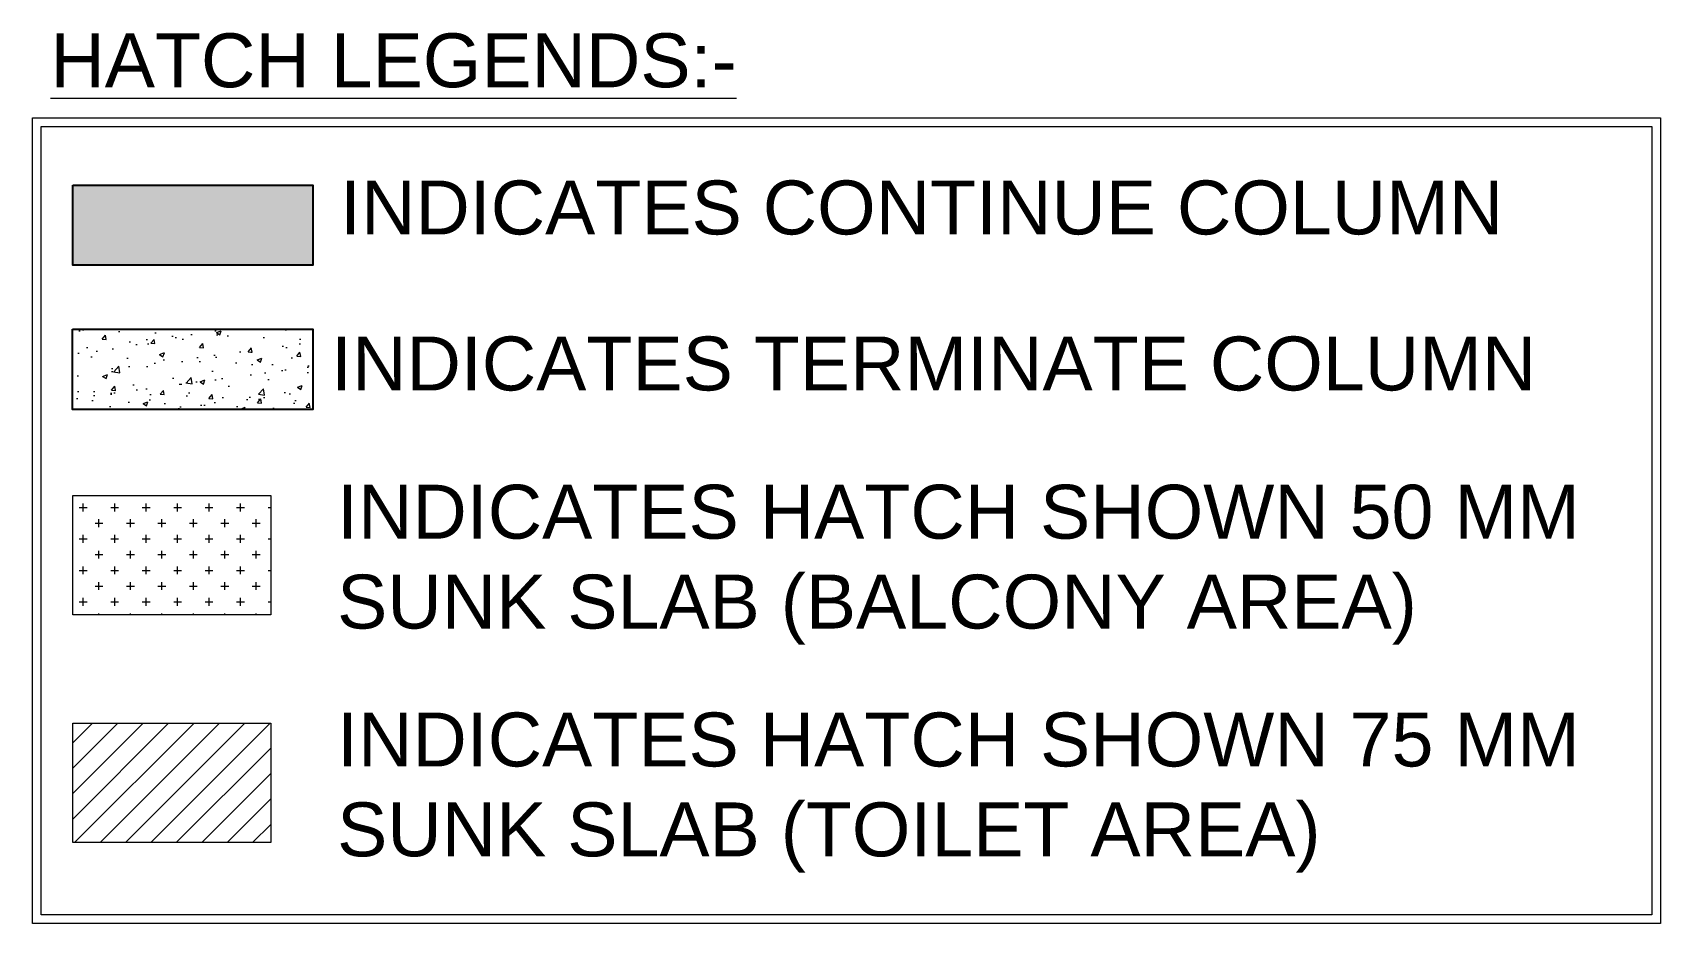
# Model space of a CAD drawing. Header units: millimetres. Extents: x 1255966 to 1543449, y 318653 to 465396.
# Drawn here: x 1397464 to 1406522, y 326481 to 331437 of the extents above; entities that cross this region are included whole.
import ezdxf

# ---------------------------------------------------------------- set-up
doc = ezdxf.new("R2010")
doc.units = ezdxf.units.MM
doc.header["$LTSCALE"] = 500
doc.header["$MEASUREMENT"] = 0
doc.layers.add('COLUMN', color=1, linetype='Continuous')
for name, color, linetype, lineweight in [('HATCH', 1, 'Continuous', 5), ('NON TOWER COL.', 2, 'Continuous', 13), ('RAFT LINE', 251, 'Continuous', 0), ('TEXT2MM', 3, 'Continuous', 18), ('TOWER AREA BEAM..', 3, 'Continuous', 20), ('TOWER COL HATCH', 253, 'Continuous', 20)]:
    doc.layers.add(name, color=color, linetype=linetype, lineweight=lineweight)
doc.styles.add('3mm', font='arial.ttf')

msp = doc.modelspace()

# ---------------------------------------------------------------- texts
at = {"layer": 'TEXT2MM', "linetype": 'Continuous', "style": '3mm'}
for s, p in [('%%UHATCH LEGENDS:-', (1397562.8, 331133)), ('INDICATES CONTINUE COLUMN', (1399175.1, 330314.2, 9.6)), ('INDICATES TERMINATE COLUMN', (1399125.5, 329446.1, 28.8))]:
    msp.add_text(s, height=300, dxfattribs=at).set_placement(p)
at = {"layer": 'TEXT2MM', "ltscale": 10, "char_height": 300, "attachment_point": 1, "style": '3mm'}
for s, insert, width in [('INDICATES HATCH SHOWN 50 MM SUNK SLAB (BALCONY AREA) ', (1399158.4, 328921.5), 7236.314), ('INDICATES HATCH SHOWN 75 MM SUNK SLAB (TOILET AREA) ', (1399158.4, 327654.1), 7203.691)]:
    msp.add_mtext(s, dxfattribs=dict(at, insert=insert, width=width))

# ---------------------------------------------------------------- hatches: boundary and pattern name
at = {"layer": 'HATCH', "ltscale": 10}
h = msp.add_hatch(dxfattribs=at)
h.set_pattern_fill('CROSS', color=1, scale=350)
h.set_pattern_definition([(0, (-438.454, 40482.69), (87.5, 87.5), [43.75, -131.25]), (90, (-416.58, 40460.81), (-87.5, 87.5), [43.75, -131.25])])
h.paths.add_polyline_path([(1397687.5, 328862.3), (1398789.5, 328862.3), (1398789.5, 328197.7), (1397687.5, 328197.7)])
h = msp.add_hatch(dxfattribs=at)
h.set_pattern_fill('ANSI31', color=1, scale=800)
h.set_pattern_definition([(45, (-438.45, 41638.62), (-70.710678, 70.710678), [])])
h.paths.add_polyline_path([(1397687.5, 327594.9), (1398789.5, 327594.9), (1398789.5, 326930.3), (1397687.5, 326930.3)])
at = {"layer": 'NON TOWER COL.', "linetype": 'Continuous', "lineweight": 20}
h = msp.add_hatch(dxfattribs=at)
h.set_pattern_fill('AR-CONC', color=1, scale=1.485, style=0)
h.set_pattern_definition([(50, (1271115.98, 355893.55), (270.54423, -23.66954), [28.28925, -311.18175]), (355, (1271115.98, 355893.55), (-52.3365, 283.7194), [22.6314, -248.94627]), (100.45144, (1271138.52, 355891.58), (218.20775, 260.04986), [24.04216, -264.464]), (46.1842, (1271115.98, 355969), (402.5524, -62.43286), [42.4339, -466.7726]), (96.63556, (1271149.52, 355963.8), (352.5451, 367.4278), [36.0633, -396.6964]), (351.18415, (1271115.98, 355969), (352.5451, 367.4278), [33.947, -373.4177]), (21, (1271153.7, 355950.13), (225.14737, -151.86382), [28.28925, -311.18175]), (326, (1271153.7, 355950.13), (91.776, 273.51913), [22.6314, -248.9454]), (71.45144, (1271172.46, 355937.48), (316.9234, 121.6553), [24.04216, -264.46356]), (37.5, (1271115.98, 355893.55), (4.586576, 125.56423), [0, -245.92788, 0, -252.7173, 0, -249.88838]), (7.5, (1271115.98, 355893.55), (99.2272, 148.76815), [0, -144.08658, 0, -240.27003, 0, -95.24047]), (327.5, (1271031.86, 355893.55), (201.35203, -8.507185), [0, -94.2975, 0, -294.2082, 0, -390.39165]), (317.5, (1270994.14, 355893.55), (219.97183, 37.75834), [0, -122.58675, 0, -195.38442, 0, -277.23465])])
h.paths.add_polyline_path([(1397686.5, 329786.5), (1397686.5, 329341), (1399023, 329341), (1399023, 329786.5)])
at = {"layer": 'TOWER COL HATCH'}
h = msp.add_hatch(color=256, dxfattribs=at)
h.dxf.hatch_style = 1
h.paths.add_polyline_path([(1397687.5, 330588.8), (1397687.5, 330143.3), (1399024, 330143.3), (1399024, 330588.8)])

# ---------------------------------------------------------------- linework, layer by layer
at = {"layer": 'COLUMN', "color": 4}
for points, elevation in [([(1397687.5, 330588.8), (1399024, 330588.8), (1399024, 330143.3), (1397687.5, 330143.3)], 9.6), ([(1397686.5, 329786.5), (1399023, 329786.5), (1399023, 329341), (1397686.5, 329341)], 19.2)]:
    msp.add_lwpolyline(points, close=True, dxfattribs=dict(at, elevation=elevation))
at = {"layer": 'NON TOWER COL.', "color": 3, "lineweight": 20, "elevation": 9.6}
msp.add_lwpolyline([(1397687.5, 327594.9), (1398789.5, 327594.9), (1398789.5, 326930.3), (1397687.5, 326930.3)], close=True, dxfattribs=at)
at = {"layer": 'RAFT LINE', "color": 7}
for points in [[(1397463.9, 330962.9), (1406521.8, 330962.9), (1406521.8, 326480.6), (1397463.9, 326480.6)], [(1397512.6, 330914.1), (1406473.1, 330914.1), (1406473.1, 326529.4), (1397512.6, 326529.4)]]:
    msp.add_lwpolyline(points, close=True, dxfattribs=at)
at = {"layer": 'TOWER AREA BEAM..', "color": 3, "elevation": 9.6}
msp.add_lwpolyline([(1397687.5, 328862.3), (1398789.5, 328862.3), (1398789.5, 328197.7), (1397687.5, 328197.7)], close=True, dxfattribs=at)

msp.set_redraw_order([(e.dxf.handle, doc.entitydb.next_handle()) for e in msp.query("TEXT MTEXT ATTDEF DIMENSION ARC_DIMENSION")])  # texts and dimensions are drawn at this point

doc.saveas('drawing.dxf')
